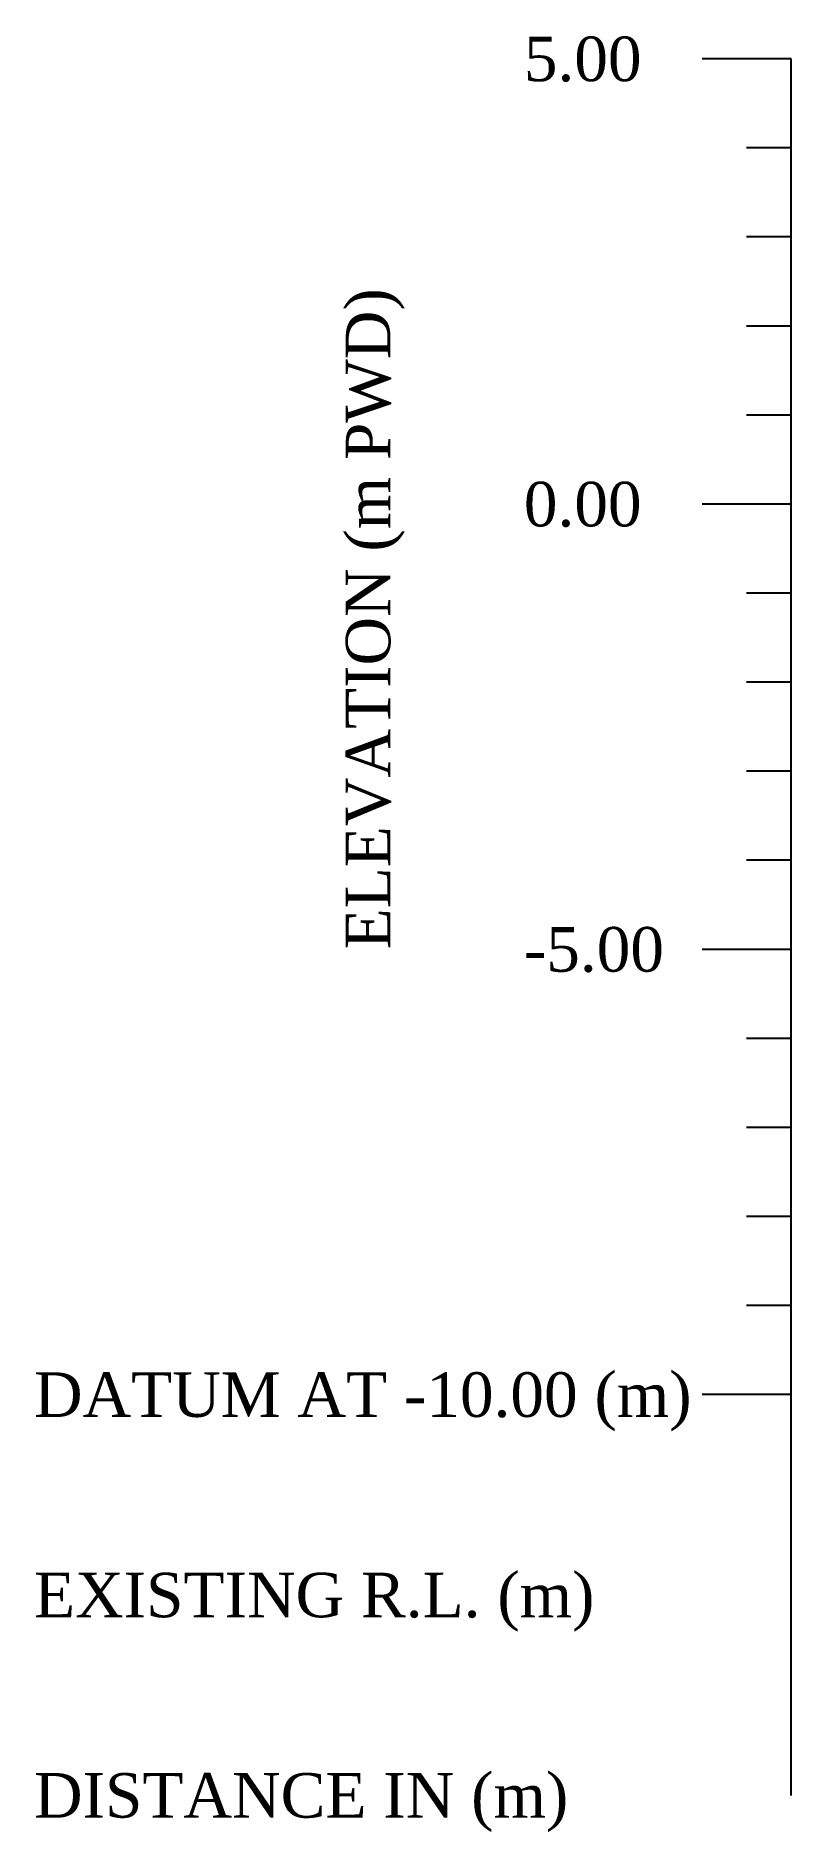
# Model space of a CAD drawing. Header units: metres. Extents: x -148477 to 168932, y -55673 to -2736.
# Drawn here: x -7015.97 to -7007.49, y -8428.71 to -8408.54 of the extents above; entities that cross this region are included whole.
import ezdxf

# ---------------------------------------------------------------- set-up
doc = ezdxf.new("R2010")
doc.units = ezdxf.units.M
doc.styles.add('liza', font='times.ttf', dxfattribs={"height": 2})

msp = doc.modelspace()

# ---------------------------------------------------------------- texts
at = {"linetype": 'Continuous', "lineweight": -3, "ltscale": 0.5, "char_height": 0.5, "attachment_point": 1, "style": 'liza'}
for s, insert, width in [('5.00', (-7010.4946, -8408.5471), 2), ('0.00', (-7010.4946, -8413.5471), 2), ('-5.00', (-7010.4946, -8418.5471), 2), ('DATUM AT -10.00 (m)', (-7015.9946, -8423.5471), 7.5), ('EXISTING R.L. (m)', (-7015.9946, -8425.7971), 7.5), ('DISTANCE IN (m)', (-7015.9946, -8428.0471), 7.5)]:
    msp.add_mtext(s, dxfattribs=dict(at, insert=insert, width=width))
at = {"linetype": 'Continuous', "lineweight": -3, "ltscale": 0.5, "insert": (-7012.4946, -8418.7971), "char_height": 0.5, "width": 10, "attachment_point": 1, "rotation": 90, "style": 'liza'}
msp.add_mtext('ELEVATION (m PWD)', dxfattribs=at)

# ---------------------------------------------------------------- linework, layer by layer
at = {"linetype": 'Continuous', "lineweight": -3, "ltscale": 0.5}
for p, q in [((-7007.4946, -8408.7971), (-7008.4946, -8408.7971)), ((-7007.4946, -8428.2971), (-7007.4946, -8408.7971)), ((-7007.4946, -8409.7971), (-7007.9946, -8409.7971)), ((-7007.4946, -8410.7971), (-7007.9946, -8410.7971)), ((-7007.4946, -8411.7971), (-7007.9946, -8411.7971)), ((-7007.4946, -8412.7971), (-7007.9946, -8412.7971)), ((-7007.4946, -8413.7971), (-7008.4946, -8413.7971)), ((-7007.4946, -8414.7971), (-7007.9946, -8414.7971)), ((-7007.4946, -8415.7971), (-7007.9946, -8415.7971)), ((-7007.4946, -8416.7971), (-7007.9946, -8416.7971)), ((-7007.4946, -8417.7971), (-7007.9946, -8417.7971)), ((-7007.4946, -8418.7971), (-7008.4946, -8418.7971)), ((-7007.4946, -8419.7971), (-7007.9946, -8419.7971)), ((-7007.4946, -8420.7971), (-7007.9946, -8420.7971)), ((-7007.4946, -8421.7971), (-7007.9946, -8421.7971)), ((-7007.4946, -8422.7971), (-7007.9946, -8422.7971)), ((-7007.4946, -8423.7971), (-7008.4946, -8423.7971))]:
    msp.add_line(p, q, dxfattribs=at)

msp.set_redraw_order([(e.dxf.handle, doc.entitydb.next_handle()) for e in msp.query("TEXT MTEXT ATTDEF DIMENSION ARC_DIMENSION")])  # texts and dimensions are drawn at this point

doc.saveas('drawing.dxf')
